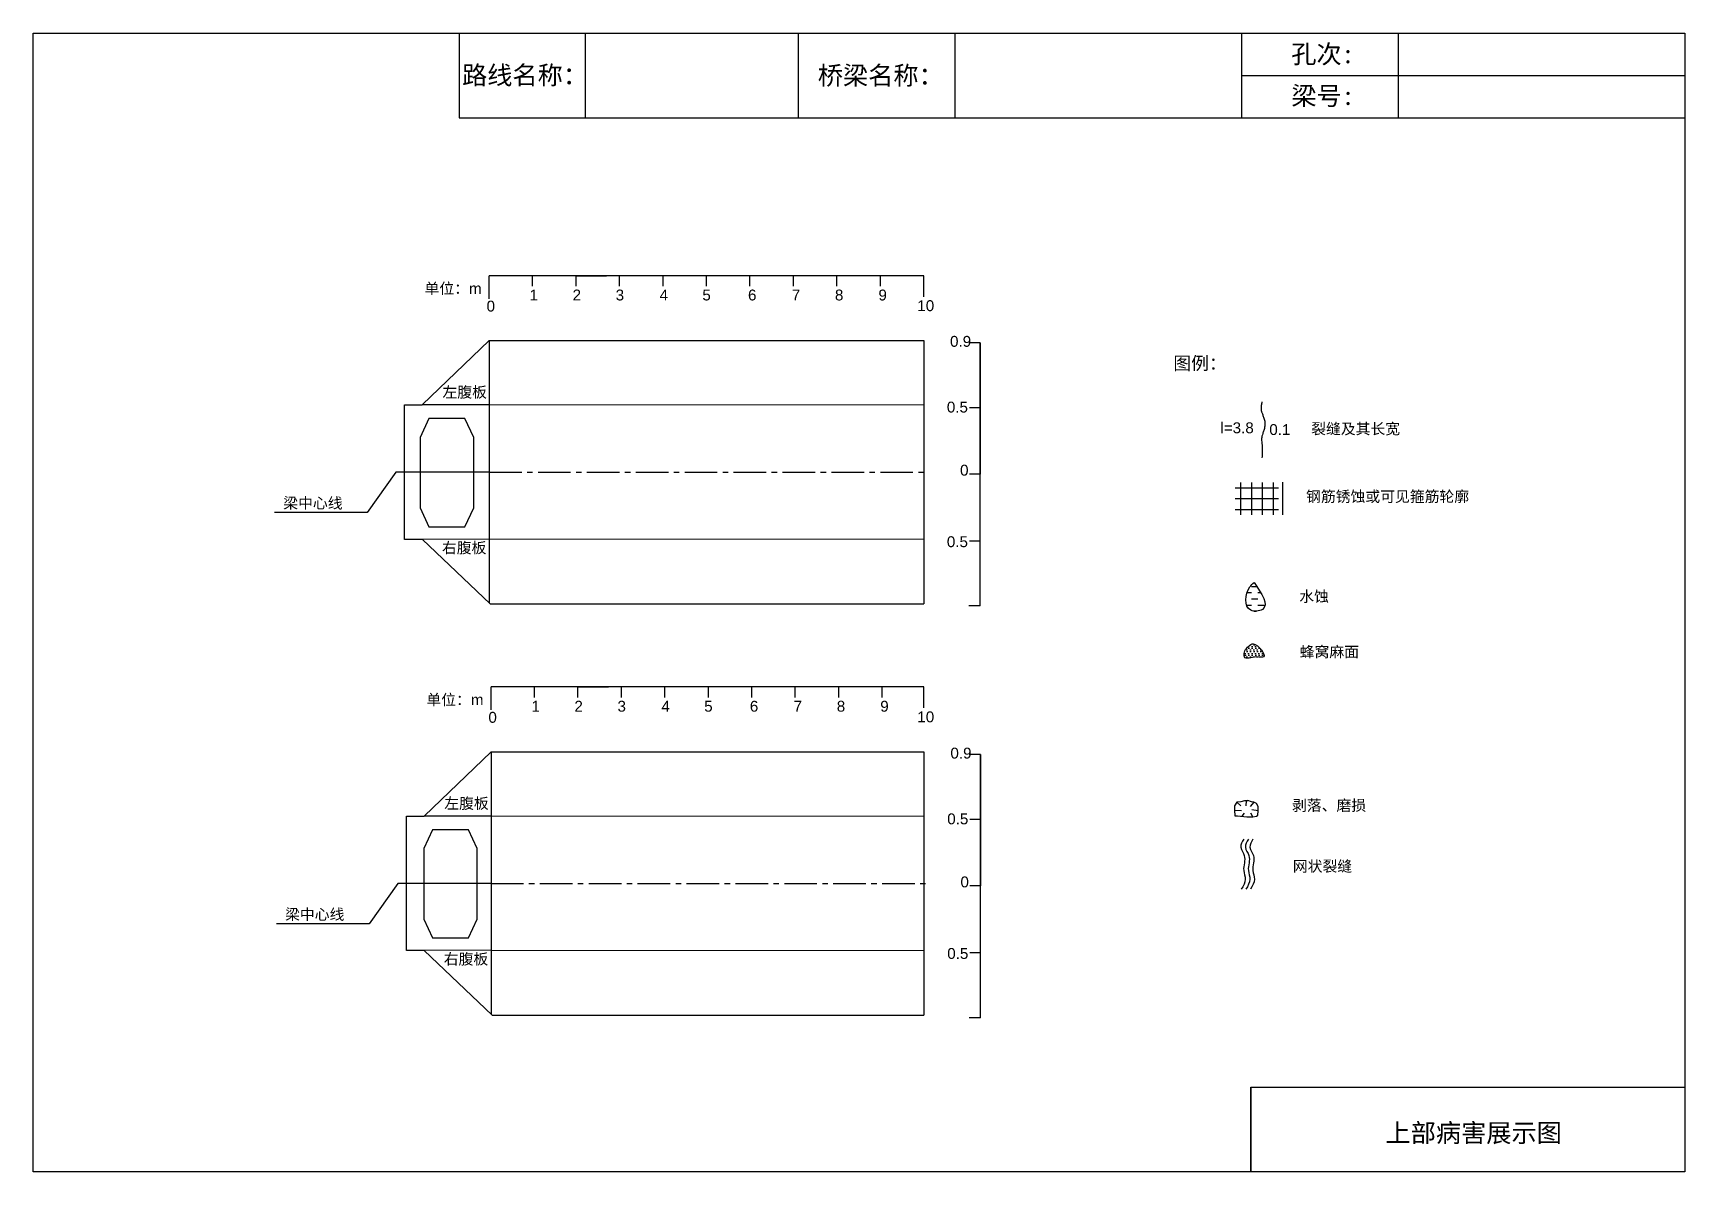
# Model space of a CAD drawing. Header units: millimetres. Extents: x 3557 to 3693, y 1361 to 1388.
# Drawn here: x 3655.1 to 3693.1, y 1361.61 to 1387.81 of the extents above; entities that cross this region are included whole.
import ezdxf

# ---------------------------------------------------------------- set-up
doc = ezdxf.new("R2010")
doc.units = ezdxf.units.MM
doc.linetypes.add('CENTER2', pattern=[1.125, 0.75, -0.125, 0.125, -0.125])
doc.linetypes.add('DASHED', pattern=[0.75, 0.5, -0.25])
for name, color, linetype in [('加固措施', 7, 'Continuous'), ('图层1', 7, 'Continuous'), ('病害', 5, 'Continuous')]:
    doc.layers.add(name, color=color, linetype=linetype)
doc.styles.get("Standard").update_dxf_attribs({"font": 'arial.ttf'})
doc.styles.add('汉字', font='')
doc.styles.get('汉字').set_extended_font_data('SimSun')

msp = doc.modelspace()

# ---------------------------------------------------------------- texts
for s, p in [('单位：m', (3664.109, 1381.809)), ('1', (3666.526, 1381.658)), ('2', (3667.515, 1381.658)), ('3', (3668.506, 1381.658)), ('4', (3669.516, 1381.658)), ('5', (3670.5, 1381.658)), ('6', (3671.55, 1381.658)), ('7', (3672.557, 1381.658)), ('8', (3673.549, 1381.658)), ('9', (3674.55, 1381.658)), ('0', (3665.536, 1381.403)), ('10', (3675.445, 1381.413)), ('0.9', (3676.197, 1380.592)), ('左腹板', (3664.521, 1379.424)), ('0.5', (3676.124, 1379.08)), ('0', (3676.428, 1377.629)), ('梁中心线', (3660.859, 1376.872)), ('右腹板', (3664.508, 1375.844)), ('0.5', (3676.124, 1375.983)), ('单位：m', (3664.151, 1372.349)), ('0', (3665.578, 1371.943)), ('1', (3666.568, 1372.198)), ('2', (3667.557, 1372.198)), ('3', (3668.548, 1372.198)), ('4', (3669.558, 1372.198)), ('5', (3670.542, 1372.198)), ('6', (3671.592, 1372.198)), ('7', (3672.599, 1372.198)), ('8', (3673.592, 1372.198)), ('9', (3674.592, 1372.198)), ('10', (3675.445, 1371.954)), ('0.9', (3676.206, 1371.12)), ('左腹板', (3664.563, 1369.965)), ('0.5', (3676.133, 1369.608)), ('0', (3676.437, 1368.157)), ('梁中心线', (3660.901, 1367.412)), ('右腹板', (3664.551, 1366.384)), ('0.5', (3676.133, 1366.511))]:
    msp.add_text(s, height=0.25).set_placement(p)
at = {"layer": '图层1', "style": '汉字'}
for s, p in [('孔次:', (3684.046, 1387.114)), ('路线名称：', (3664.971, 1386.628)), ('桥梁名称：', (3673.155, 1386.621)), ('梁号:', (3684.049, 1386.154)), ('上部病害展示图', (3686.214, 1362.296))]:
    msp.add_text(s, height=0.425, dxfattribs=at).set_placement(p)
at = {"layer": '图层1', "lineweight": -2, "attachment_point": 1}
for s, insert, char_height in [('图例：', (3681.335, 1380.364), 0.3), ('l=3.8', (3682.417, 1378.854), 0.25), ('0.1', (3683.542, 1378.813), 0.25), ('裂缝及其长宽', (3684.505, 1378.831), 0.25), ('钢筋锈蚀或可见箍筋轮廓', (3684.387, 1377.275), 0.25), ('水蚀', (3684.231, 1374.975), 0.25), ('蜂窝麻面', (3684.242, 1373.7), 0.25), ('剥落、磨损', (3684.064, 1370.168), 0.25), ('网状裂缝', (3684.083, 1368.768), 0.25)]:
    msp.add_mtext(s, dxfattribs=dict(at, insert=insert, char_height=char_height))

# ---------------------------------------------------------------- blocks, each defined once
blk = doc.blocks.new('adfsd')
at = {"lineweight": -2, "ltscale": 0.5}
for p, q in [((1140.876, -3083.768), (1140.94, -3083.769)), ((1140.897, -3083.694), (1140.936, -3083.729)), ((1140.948, -3083.824), (1140.969, -3083.796)), ((1140.983, -3083.682), (1140.981, -3083.729)), ((1141.053, -3083.694), (1141.022, -3083.735)), ((1141.045, -3083.83), (1141.028, -3083.796)), ((1141.094, -3083.772), (1141.036, -3083.763))]:
    blk.add_line(p, q, dxfattribs=at)
blk.add_lwpolyline([(1141, -3083.682), (1140.967, -3083.682), (1140.934, -3083.69), (1140.897, -3083.694), (1140.876, -3083.727), (1140.876, -3083.768), (1140.88, -3083.818), (1140.905, -3083.818), (1140.991, -3083.83), (1141.045, -3083.83), (1141.078, -3083.822), (1141.09, -3083.814), (1141.094, -3083.772), (1141.094, -3083.735), (1141.078, -3083.707), (1141.053, -3083.694), (1141.033, -3083.69), (1141, -3083.678)], dxfattribs=at)

# ---------------------------------------------------------------- hatches: boundary and pattern name
at = {"layer": '加固措施', "lineweight": -2}
h = msp.add_hatch(dxfattribs=at)
h.set_pattern_fill('DASH', color=256, scale=0.045)
h.set_pattern_definition([(0, (3411.24336, 1356.93512), (0.142875, 0.142875), [0.142875, -0.142875])])
edge = h.paths.add_edge_path()
edge.add_spline(control_points=[(3683.191, 1375.172), (3683.156, 1375.141), (3682.989, 1374.993), (3682.944, 1374.455), (3683.614, 1374.551), (3683.366, 1374.915), (3683.191, 1375.172)], knot_values=[0, 0, 0, 0, 3.237042, 15.187225, 21.182779, 35.601669, 35.601669, 35.601669, 35.601669], degree=3, periodic=0)
h = msp.add_hatch(dxfattribs=at)
h.set_pattern_fill('DOTS', scale=0.05)
h.set_pattern_definition([(0, (3380.96943, 1350.48264), (0.0396875, 0.079375), [0, -0.079375])])
edge = h.paths.add_edge_path()
edge.add_spline(control_points=[(3683.144, 1373.76), (3683.069, 1373.709), (3682.964, 1373.636), (3682.952, 1373.367), (3683.202, 1373.491), (3683.541, 1373.394), (3683.288, 1373.766), (3683.152, 1373.76), (3683.144, 1373.76)], knot_values=[0, 0, 0, 0, 5.205471, 7.397577, 12.944796, 16.169923, 23.88441, 24.400432, 24.400432, 24.400432, 24.400432], degree=3, periodic=0)
at = {"layer": '病害', "lineweight": -2}
h = msp.add_hatch(dxfattribs=at)
h.set_pattern_fill('DOTS', color=4, scale=0.05, style=0)
h.set_pattern_definition([(0, (3173.518086, 1320.91215), (0.0396875, 0.079375), [0, -0.079375])])
edge = h.paths.add_edge_path()
edge.add_spline(control_points=[(3683.144, 1373.76), (3683.069, 1373.709), (3682.964, 1373.636), (3682.952, 1373.367), (3683.202, 1373.491), (3683.541, 1373.394), (3683.288, 1373.766), (3683.152, 1373.76), (3683.144, 1373.76)], knot_values=[0, 0, 0, 0, 1.041094, 1.479515, 2.588959, 3.233985, 4.776882, 4.880086, 4.880086, 4.880086, 4.880086], degree=3, periodic=0)

# ---------------------------------------------------------------- linework, layer by layer
at = {"color": 0, "linetype": 'ByBlock'}
for p, q in [((3655.103, 1387.81), (3693.103, 1387.81)), ((3655.103, 1361.61), (3655.103, 1387.81)), ((3664.905, 1387.81), (3664.905, 1385.862)), ((3672.704, 1387.81), (3672.704, 1385.862)), ((3682.903, 1387.81), (3682.903, 1385.862)), ((3686.505, 1387.805), (3686.505, 1385.858)), ((3693.103, 1387.81), (3693.103, 1361.61)), ((3664.905, 1385.862), (3693.103, 1385.862)), ((3675.595, 1380.735), (3675.595, 1374.679)), ((3676.893, 1374.631), (3676.893, 1380.682)), ((3675.595, 1371.275), (3675.595, 1365.219)), ((3676.901, 1365.159), (3676.901, 1371.211)), ((3683.118, 1361.61), (3683.118, 1363.557)), ((3683.118, 1363.557), (3693.103, 1363.557)), ((3693.103, 1361.61), (3655.103, 1361.61))]:
    msp.add_line(p, q, dxfattribs=at)
at = {"color": 0}
for p, q in [((3675.595, 1382.226), (3665.595, 1382.226)), ((3665.595, 1381.697), (3665.595, 1382.226)), ((3666.595, 1381.985), (3666.595, 1382.226)), ((3667.595, 1382.226), (3668.295, 1382.226)), ((3667.595, 1381.985), (3667.595, 1382.226)), ((3668.595, 1381.985), (3668.595, 1382.226)), ((3669.595, 1381.985), (3669.595, 1382.226)), ((3670.595, 1381.985), (3670.595, 1382.226)), ((3671.595, 1381.985), (3671.595, 1382.226)), ((3672.595, 1381.985), (3672.595, 1382.226)), ((3673.595, 1381.985), (3673.595, 1382.226)), ((3674.595, 1381.985), (3674.595, 1382.226)), ((3675.595, 1381.743), (3675.595, 1382.226)), ((3665.597, 1380.735), (3664.055, 1379.254)), ((3665.597, 1380.735), (3675.595, 1380.735)), ((3665.597, 1380.735), (3665.597, 1374.699)), ((3676.893, 1380.682), (3676.63, 1380.682)), ((3676.893, 1380.682), (3676.893, 1378.941)), ((3675.595, 1379.249), (3665.599, 1379.254)), ((3676.893, 1379.189), (3676.643, 1379.189)), ((3676.893, 1378.941), (3676.893, 1377.661)), ((3663.452, 1377.707), (3662.792, 1376.781)), ((3676.893, 1377.661), (3676.643, 1377.661)), ((3676.893, 1376.373), (3676.893, 1377.653)), ((3662.792, 1376.781), (3660.659, 1376.781)), ((3676.893, 1374.631), (3676.893, 1376.373)), ((3665.618, 1374.679), (3664.061, 1376.162)), ((3675.595, 1376.165), (3665.599, 1376.16)), ((3676.893, 1376.124), (3676.643, 1376.124)), ((3665.618, 1374.679), (3675.595, 1374.679)), ((3676.893, 1374.631), (3676.63, 1374.631)), ((3675.595, 1372.766), (3665.638, 1372.766)), ((3665.638, 1372.238), (3665.638, 1372.766)), ((3666.638, 1372.525), (3666.638, 1372.766)), ((3667.638, 1372.766), (3668.338, 1372.766)), ((3667.638, 1372.525), (3667.638, 1372.766)), ((3668.638, 1372.525), (3668.638, 1372.766)), ((3669.638, 1372.525), (3669.638, 1372.766)), ((3670.638, 1372.525), (3670.638, 1372.766)), ((3671.638, 1372.525), (3671.638, 1372.766)), ((3672.638, 1372.525), (3672.638, 1372.766)), ((3673.638, 1372.525), (3673.638, 1372.766)), ((3674.638, 1372.525), (3674.638, 1372.766)), ((3675.595, 1372.284), (3675.595, 1372.766)), ((3665.639, 1371.275), (3664.097, 1369.794)), ((3665.639, 1371.275), (3675.595, 1371.275)), ((3665.639, 1371.275), (3665.639, 1365.239)), ((3676.901, 1371.211), (3676.639, 1371.211)), ((3676.901, 1371.211), (3676.901, 1369.469)), ((3675.595, 1369.789), (3665.642, 1369.794)), ((3676.901, 1369.717), (3676.651, 1369.717)), ((3676.901, 1369.469), (3676.901, 1368.189)), ((3663.495, 1368.247), (3662.834, 1367.321)), ((3676.901, 1368.189), (3676.651, 1368.189)), ((3676.901, 1366.901), (3676.901, 1368.181)), ((3662.834, 1367.321), (3660.701, 1367.321)), ((3676.901, 1365.159), (3676.901, 1366.901)), ((3665.661, 1365.219), (3664.103, 1366.703)), ((3675.595, 1366.705), (3665.642, 1366.7)), ((3676.901, 1366.653), (3676.651, 1366.653)), ((3665.661, 1365.219), (3675.595, 1365.219)), ((3676.901, 1365.159), (3676.639, 1365.159))]:
    msp.add_line(p, q, dxfattribs=at)
at = {"color": 5}
for p, q in [((3663.649, 1376.162), (3663.649, 1379.254)), ((3663.649, 1379.254), (3664.055, 1379.254)), ((3665.599, 1379.254), (3664.055, 1379.254)), ((3664.061, 1376.162), (3663.649, 1376.162)), ((3665.606, 1376.169), (3664.061, 1376.162)), ((3663.691, 1366.703), (3663.691, 1369.794)), ((3663.691, 1369.794), (3664.097, 1369.794)), ((3665.642, 1369.794), (3664.097, 1369.794)), ((3664.103, 1366.703), (3663.691, 1366.703)), ((3665.648, 1366.709), (3664.103, 1366.703))]:
    msp.add_line(p, q, dxfattribs=at)
for p, q in [((3665.595, 1377.707), (3663.452, 1377.707)), ((3665.638, 1368.247), (3663.495, 1368.247))]:
    msp.add_line(p, q)
at = {"color": 1, "linetype": 'CENTER2'}
for p, q in [((3665.594, 1377.707), (3675.594, 1377.707)), ((3665.636, 1368.247), (3675.636, 1368.247))]:
    msp.add_line(p, q, dxfattribs=at)
at = {"color": 1, "linetype": 'DASHED', "ltscale": 2}
for p, q in [((3682.756, 1377.349), (3684.006, 1377.349)), ((3682.881, 1377.474), (3682.881, 1376.724)), ((3683.131, 1377.474), (3683.131, 1376.724)), ((3683.381, 1377.474), (3683.381, 1376.724)), ((3683.631, 1377.474), (3683.631, 1376.724)), ((3683.845, 1377.476), (3683.845, 1376.726)), ((3682.756, 1377.099), (3684.006, 1377.099)), ((3682.756, 1376.849), (3684.006, 1376.849))]:
    msp.add_line(p, q, dxfattribs=at)
at = {"color": 0, "linetype": 'ByBlock'}
msp.add_lwpolyline([(3655.103, 1387.81), (3693.103, 1387.81), (3693.103, 1361.61), (3655.103, 1361.61)], close=True, dxfattribs=at)
at = {"color": 5}
for points in [[(3664.207, 1376.449), (3665.039, 1376.449), (3665.239, 1376.885), (3665.239, 1378.503), (3665.039, 1378.939), (3664.207, 1378.939), (3664.007, 1378.503), (3664.007, 1376.885)], [(3664.291, 1366.992), (3665.123, 1366.992), (3665.323, 1367.428), (3665.323, 1369.047), (3665.123, 1369.483), (3664.291, 1369.483), (3664.091, 1369.047), (3664.091, 1367.428)]]:
    msp.add_lwpolyline(points, close=True, dxfattribs=at)
at = {"lineweight": -2}
msp.add_spline([(3683.144, 1373.76), (3682.97, 1373.567), (3682.97, 1373.457), (3683.247, 1373.457), (3683.408, 1373.457), (3683.17, 1373.76), (3683.144, 1373.76)], degree=3, dxfattribs=at)
for points in [[(3682.953, 1369.269), (3682.886, 1369.078), (3682.966, 1368.888), (3682.953, 1368.545), (3682.99, 1368.343), (3682.898, 1368.116)], [(3683.06, 1369.269), (3682.992, 1369.078), (3683.072, 1368.888), (3683.06, 1368.545), (3683.096, 1368.343), (3683.004, 1368.116)], [(3683.164, 1369.269), (3683.096, 1369.078), (3683.176, 1368.888), (3683.164, 1368.545), (3683.2, 1368.343), (3683.108, 1368.116)]]:
    msp.add_spline(points, degree=3)
at = {"layer": '加固措施', "lineweight": -2}
msp.add_spline([(3683.191, 1375.172), (3683.091, 1375.067), (3683.113, 1374.53), (3683.382, 1374.552), (3683.191, 1375.172)], degree=3, dxfattribs=at)
at = {"layer": '图层1', "lineweight": -2}
msp.add_open_spline([(3683.37, 1379.329), (3683.367, 1379.314), (3683.365, 1379.298), (3683.357, 1379.253), (3683.353, 1379.223), (3683.352, 1379.183), (3683.352, 1379.17), (3683.353, 1379.149), (3683.354, 1379.141), (3683.357, 1379.126), (3683.358, 1379.119), (3683.365, 1379.091), (3683.373, 1379.07), (3683.391, 1379.024), (3683.401, 1378.998), (3683.421, 1378.944), (3683.43, 1378.914), (3683.439, 1378.863), (3683.441, 1378.844), (3683.442, 1378.804), (3683.44, 1378.785), (3683.435, 1378.749), (3683.432, 1378.732), (3683.423, 1378.698), (3683.419, 1378.682), (3683.406, 1378.642), (3683.398, 1378.619), (3683.384, 1378.576), (3683.378, 1378.555), (3683.371, 1378.528), (3683.369, 1378.519), (3683.367, 1378.504), (3683.366, 1378.497), (3683.365, 1378.482), (3683.364, 1378.475), (3683.364, 1378.447), (3683.365, 1378.426), (3683.369, 1378.381), (3683.371, 1378.357), (3683.376, 1378.315), (3683.377, 1378.298), (3683.38, 1378.265), (3683.38, 1378.249), (3683.381, 1378.219), (3683.381, 1378.204), (3683.38, 1378.16), (3683.378, 1378.131), (3683.375, 1378.081), (3683.373, 1378.06), (3683.371, 1378.039)], degree=3, knots=[0, 0, 0, 0, 0.93103, 0.93103, 2.904338, 2.904338, 3.933552, 3.933552, 4.598026, 4.598026, 5.2625, 5.2625, 6.799065, 6.799065, 8.335629, 8.335629, 9.872194, 9.872194, 10.744529, 10.744529, 11.616864, 11.616864, 12.4892, 12.4892, 13.361535, 13.361535, 14.755665, 14.755665, 16.149795, 16.149795, 16.835641, 16.835641, 17.410365, 17.410365, 17.98509, 17.98509, 19.45733, 19.45733, 20.929571, 20.929571, 21.910052, 21.910052, 22.722819, 22.722819, 23.535585, 23.535585, 25.161117, 25.161117, 26.428502, 26.428502, 26.428502, 26.428502], dxfattribs=at)
at = {"layer": '病害', "color": 5}
for p, q in [((3664.905, 1387.81), (3664.905, 1385.862)), ((3672.704, 1387.81), (3672.704, 1385.862)), ((3682.903, 1387.81), (3682.903, 1385.862)), ((3693.103, 1387.81), (3693.103, 1385.862)), ((3664.905, 1385.862), (3682.863, 1385.862)), ((3682.863, 1385.862), (3693.103, 1385.862)), ((3683.118, 1363.557), (3693.103, 1363.557)), ((3683.118, 1363.557), (3683.118, 1361.61))]:
    msp.add_line(p, q, dxfattribs=at)
at = {"layer": '病害', "color": 0}
for p, q in [((3667.801, 1387.81), (3667.801, 1385.862)), ((3676.305, 1387.81), (3676.305, 1385.862)), ((3682.904, 1386.832), (3693.103, 1386.832))]:
    msp.add_line(p, q, dxfattribs=at)

# ---------------------------------------------------------------- block references
at = {"color": 0, "xscale": 2.5, "yscale": 2.5, "zscale": 2.5}
msp.add_blockref('adfsd', (830.55, 9079.351), dxfattribs=at)

msp.set_redraw_order([(e.dxf.handle, doc.entitydb.next_handle()) for e in msp.query("TEXT MTEXT ATTDEF DIMENSION ARC_DIMENSION")])  # texts and dimensions are drawn at this point

doc.saveas('drawing.dxf')
